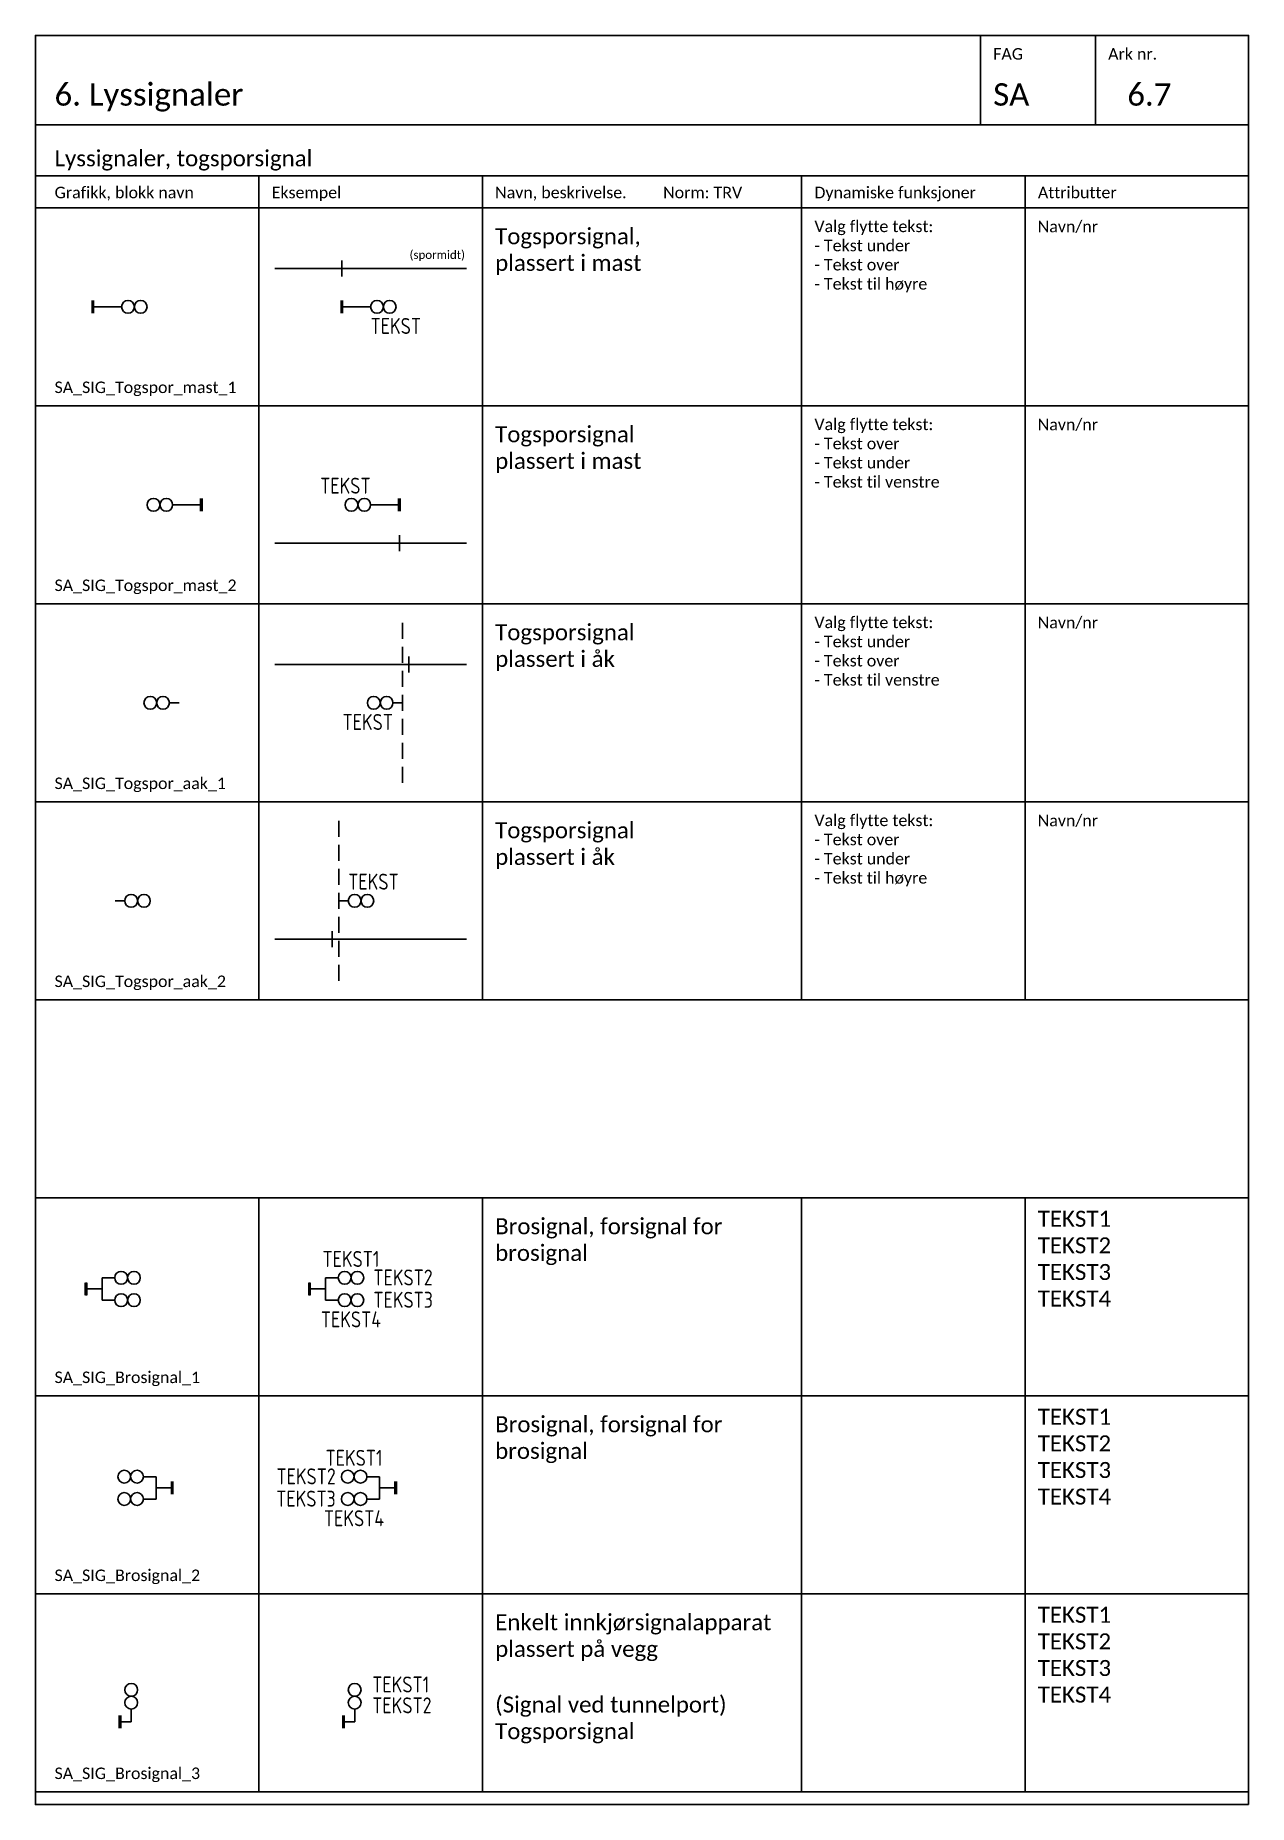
# Model space of a CAD drawing. Header units: millimetres. Extents: x -210 to 2500, y -2763 to 277.
# Drawn here: x 1260 to 1450, y -1535 to -1258 of the extents above; entities that cross this region are included whole.
import ezdxf
from ezdxf.enums import TextEntityAlignment as Align

# ---------------------------------------------------------------- set-up
doc = ezdxf.new("R2010")
doc.units = ezdxf.units.MM
doc.linetypes.add('HIDDEN_Signal', pattern=[3.75, 2.5, -1.25])
for name, color, linetype in [('RAMME', 5, 'Continuous'), ('RAMME SYMBOLER', 4, 'Continuous'), ('RAMME TEKST', 7, 'Continuous'), ('SIG-Signaler', 2, 'Continuous'), ('SIG-SPOR enlinje', 5, 'Continuous'), ('SIG-Sporavsnitt', 2, 'Continuous'), ('SIG-STIPLET', 5, 'HIDDEN_Signal'), ('SIG_ATT_Tekst25', 2, 'Continuous')]:
    doc.layers.add(name, color=color, linetype=linetype)
doc.styles.add('Calibri', font='calibri.ttf')
doc.styles.add('ISOCP', font='isocp.shx', dxfattribs={"width": 0.9})

msp = doc.modelspace()

# ---------------------------------------------------------------- texts
at = {"layer": 'RAMME TEKST', "linetype": 'ByBlock', "style": 'Calibri'}
for s, height, p in [('FAG', 1.8, (1410, -1261.8)), ('Ark nr.', 1.8, (1428, -1261.8)), ('6. Lyssignaler', 3.5, (1263, -1269)), ('SA', 3.5, (1410, -1269)), ('6.7', 3.5, (1431, -1269)), ('Lyssignaler, togsporsignal ', 2.5, (1263, -1278.5)), ('Grafikk, blokk navn', 1.8, (1263, -1283.5)), ('Eksempel', 1.8, (1297, -1283.5)), ('Navn, beskrivelse.         Norm: TRV', 1.8, (1332, -1283.5)), ('Dynamiske funksjoner', 1.8, (1382, -1283.5)), ('Attributter', 1.8, (1417, -1283.5)), ('(spormidt)', 1.3, (1318.594, -1293)), ('SA_SIG_Togspor_mast_1', 1.8, (1263, -1314)), ('SA_SIG_Togspor_mast_2', 1.8, (1263, -1345)), ('SA_SIG_Togspor_aak_1', 1.8, (1263, -1376)), ('SA_SIG_Togspor_aak_2', 1.8, (1263, -1407)), ('SA_SIG_Brosignal_1', 1.8, (1263, -1469)), ('SA_SIG_Brosignal_2', 1.8, (1263, -1500)), ('SA_SIG_Brosignal_3', 1.8, (1263, -1531))]:
    msp.add_text(s, height=height, dxfattribs=at).set_placement(p)
at = {"layer": 'RAMME TEKST', "linetype": 'ByBlock', "attachment_point": 1, "style": 'Calibri'}
for s, insert, char_height, width in [('Togsporsignal,\\Pplassert i mast', (1332, -1288.2), 2.5, 46), ('Valg flytte tekst:\\P- Tekst under\\P- Tekst over\\P- Tekst til høyre', (1382, -1287), 1.8, 33), ('Valg flytte tekst:\\P- Tekst over\\P- Tekst under\\P- Tekst til venstre', (1382, -1318), 1.8, 33), ('Togsporsignal\\Pplassert i mast', (1332, -1319.2), 2.5, 46), ('Valg flytte tekst:\\P- Tekst under\\P- Tekst over\\P- Tekst til venstre', (1382, -1349), 1.8, 33), ('Togsporsignal\\Pplassert i åk', (1332, -1350.2), 2.5, 46), ('Togsporsignal\\Pplassert i åk', (1332, -1381.2), 2.5, 46), ('Valg flytte tekst:\\P- Tekst over\\P- Tekst under\\P- Tekst til høyre', (1382, -1380), 1.8, 33), ('Brosignal, forsignal for brosignal', (1332, -1443.2), 2.5, 46), ('Brosignal, forsignal for brosignal', (1332, -1474.2), 2.5, 46), ('Enkelt innkjørsignalapparat plassert på vegg', (1332, -1505.2), 2.5, 46), ('(Signal ved tunnelport)\\PTogsporsignal', (1332, -1518.082), 2.5, 46)]:
    msp.add_mtext(s, dxfattribs=dict(at, insert=insert, char_height=char_height, width=width))
at = {"layer": 'RAMME TEKST', "linetype": 'ByBlock', "lineweight": -2, "width": 26.77885, "attachment_point": 1, "style": 'Calibri'}
for s, insert, char_height in [('Navn/nr', (1416.971, -1287.025), 1.8), ('Navn/nr', (1416.971, -1318.025), 1.8), ('Navn/nr', (1416.971, -1349.025), 1.8), ('Navn/nr', (1416.971, -1380.025), 1.8), ('TEKST1\\PTEKST2\\PTEKST3\\PTEKST4', (1416.971, -1442.025), 2.5), ('TEKST1\\PTEKST2\\PTEKST3\\PTEKST4', (1416.971, -1473.025), 2.5), ('TEKST1\\PTEKST2\\PTEKST3\\PTEKST4', (1416.971, -1504.025), 2.5)]:
    msp.add_mtext(s, dxfattribs=dict(at, insert=insert, char_height=char_height))

# ---------------------------------------------------------------- blocks, each defined once
blk = doc.blocks.new('SA_SIG_Brosignal_1')
at = {"color": 0, "linetype": 'ByBlock', "lineweight": -2}
blk.add_line((0, -1), (0, 1), dxfattribs=at)
at = {"color": 0, "linetype": 'ByBlock'}
for p, q in [((2.5, 0), (0, 0)), ((2.5, 1.75), (4.5, 1.75)), ((2.5, -1.75), (2.5, 1.75)), ((4.5, -1.75), (2.5, -1.75))]:
    blk.add_line(p, q, dxfattribs=at)
at = {"color": 0, "linetype": 'ByBlock', "lineweight": -2, "const_width": 0.5}
blk.add_lwpolyline([(0, -1), (0, 1)], dxfattribs=at)
at = {"color": 0, "linetype": 'ByBlock'}
for centre, start, end in [((5.5, 1.75), 0, 180), ((5.5, 1.75), 180, 0), ((7.5, 1.75), 0, 180), ((7.5, 1.75), 180, 0), ((5.5, -1.75), 0, 180), ((5.5, -1.75), 180, 0), ((7.5, -1.75), 0, 180), ((7.5, -1.75), 180, 0)]:
    blk.add_arc(centre, 1, start, end, dxfattribs=at)
at = {"layer": 'SIG_ATT_Tekst25', "linetype": 'ByBlock', "lineweight": -2, "style": 'ISOCP', "width": 0.9}
for tag, p in [('TEKST1', (6.48, 3.45)), ('TEKST4', (6.48, -6.01))]:
    blk.add_attdef(tag, text='', height=2.5, dxfattribs=at).set_placement(p, align=Align.CENTER)
for tag, p in [('TEKST2', (10, 0.55)), ('TEKST3', (10, -2.94))]:
    blk.add_attdef(tag, p, '', height=2.5, dxfattribs=at)
blk = doc.blocks.new('SA_SIG_Brosignal_2')
at = {"color": 0, "linetype": 'ByBlock'}
for p, q in [((-4.5, 1.75), (-2.5, 1.75)), ((-2.5, 1.75), (-2.5, -1.75)), ((-2.5, 0), (0, 0)), ((-2.5, -1.75), (-4.5, -1.75))]:
    blk.add_line(p, q, dxfattribs=at)
at = {"color": 0, "linetype": 'ByBlock', "lineweight": -2}
blk.add_line((0, -1), (0, 1), dxfattribs=at)
at = {"color": 0, "linetype": 'ByBlock', "lineweight": -2, "const_width": 0.5}
blk.add_lwpolyline([(0, -1), (0, 1)], dxfattribs=at)
at = {"color": 0, "linetype": 'ByBlock'}
for centre, start, end in [((-7.5, 1.75), 360, 180), ((-7.5, 1.75), 180, 360), ((-5.5, 1.75), 360, 180), ((-5.5, 1.75), 180, 360), ((-7.5, -1.75), 360, 180), ((-7.5, -1.75), 180, 360), ((-5.5, -1.75), 360, 180), ((-5.5, -1.75), 180, 360)]:
    blk.add_arc(centre, 1, start, end, dxfattribs=at)
at = {"layer": 'SIG_ATT_Tekst25', "linetype": 'ByBlock', "lineweight": -2, "style": 'ISOCP', "width": 0.9}
for tag, p in [('TEKST1', (-6.52, 3.45)), ('TEKST4', (-6.52, -6.01))]:
    blk.add_attdef(tag, text='', height=2.5, dxfattribs=at).set_placement(p, align=Align.CENTER)
for tag, p in [('TEKST2', (-9.38, 0.55)), ('TEKST3', (-9.38, -2.94))]:
    blk.add_attdef(tag, text='', height=2.5, dxfattribs=at).set_placement(p, align=Align.RIGHT)
blk = doc.blocks.new('SA_SIG_Brosignal_3')
at = {"color": 0, "linetype": 'ByBlock', "lineweight": -2}
for p, q in [((0, 1), (0, -1)), ((0, -1), (0, 1)), ((0, 0), (1.75, 0)), ((1.75, 0), (1.75, 2))]:
    blk.add_line(p, q, dxfattribs=at)
at = {"color": 0, "linetype": 'ByBlock', "lineweight": -2, "const_width": 0.5}
blk.add_lwpolyline([(0, 1), (0, -1)], dxfattribs=at)
at = {"color": 0, "linetype": 'ByBlock', "lineweight": -2}
for centre, start, end in [((1.75, 5), 90, 270), ((1.75, 5), 270, 90), ((1.75, 3), 90, 270), ((1.75, 3), 270, 90)]:
    blk.add_arc(centre, 1, start, end, dxfattribs=at)
at = {"layer": 'SIG_ATT_Tekst25', "linetype": 'ByBlock', "lineweight": -2, "style": 'ISOCP', "width": 0.9}
for tag, p in [('TEKST1', (4.5, 4.59)), ('TEKST2', (4.5, 1.32))]:
    blk.add_attdef(tag, p, '', height=2.5, dxfattribs=at)
blk = doc.blocks.new('SA_Avsnitt_grense')
at = {"color": 0, "linetype": 'ByBlock', "lineweight": -2}
blk.add_line((0, -1.25), (0, 1.25), dxfattribs=at)
at = {"color": 0, "linetype": 'ByBlock', "lineweight": -2, "const_width": 0.16}
blk.add_lwpolyline([(0, -1.25), (0, 1.25)], dxfattribs=at)
blk = doc.blocks.new('*U613')
at = {"color": 0, "linetype": 'ByBlock', "lineweight": -2}
blk.add_line((0, 0), (-1.5, 0), dxfattribs=at)
for centre in [(-4.5, 0), (-2.5, 0)]:
    blk.add_circle(centre, 1, dxfattribs=at)
at = {"layer": 'SIG_ATT_Tekst25', "style": 'ISOCP', "width": 0.9}
blk.add_attdef('NAVN', text='', height=2.5, dxfattribs=at).set_placement((-1.5, -4.25), align=Align.RIGHT)
blk = doc.blocks.new('*U614')
at = {"color": 0, "linetype": 'ByBlock', "lineweight": -2}
blk.add_line((0, 0), (-1.5, 0), dxfattribs=at)
for centre in [(-4.5, 0), (-2.5, 0)]:
    blk.add_circle(centre, 1, dxfattribs=at)
at = {"layer": 'SIG_ATT_Tekst25', "style": 'ISOCP', "width": 0.9}
blk.add_attdef('NAVN', text='', height=2.5, dxfattribs=at).set_placement((-1.5, -4.25), align=Align.RIGHT)
blk = doc.blocks.new('*U615')
at = {"color": 0, "linetype": 'ByBlock', "lineweight": -2}
blk.add_line((0, 0), (1.5, 0), dxfattribs=at)
for centre in [(2.5, 0), (4.5, 0)]:
    blk.add_circle(centre, 1, dxfattribs=at)
at = {"layer": 'SIG_ATT_Tekst25', "style": 'ISOCP', "width": 0.9}
blk.add_attdef('NAVN', (1.5, 1.75), '', height=2.5, dxfattribs=at)
blk = doc.blocks.new('*U616')
at = {"color": 0, "linetype": 'ByBlock', "lineweight": -2}
blk.add_line((0, 0), (1.5, 0), dxfattribs=at)
for centre in [(2.5, 0), (4.5, 0)]:
    blk.add_circle(centre, 1, dxfattribs=at)
at = {"layer": 'SIG_ATT_Tekst25', "style": 'ISOCP', "width": 0.9}
blk.add_attdef('NAVN', (1.5, 1.75), '', height=2.5, dxfattribs=at)
blk = doc.blocks.new('*U266')
at = {"color": 0, "linetype": 'ByBlock', "lineweight": -2}
for p, q in [((0, 1), (0, -1)), ((4.5, 0), (0, 0))]:
    blk.add_line(p, q, dxfattribs=at)
at = {"color": 0, "linetype": 'ByBlock', "lineweight": -2, "const_width": 0.5}
blk.add_lwpolyline([(0, 1), (0, -1)], dxfattribs=at)
at = {"color": 0, "linetype": 'ByBlock', "lineweight": -2}
for centre in [(5.5, 0), (7.5, 0)]:
    blk.add_circle(centre, 1, dxfattribs=at)
at = {"layer": 'SIG_ATT_Tekst25', "style": 'ISOCP', "width": 0.9}
blk.add_attdef('NAVN', (4.5, -4.25), '', height=2.5, dxfattribs=at)
blk = doc.blocks.new('SA_SIG_Togspor_mast_1')
at = {"color": 0, "linetype": 'ByBlock', "lineweight": -2}
for p, q in [((0, 1), (0, -1)), ((4.5, 0), (0, 0))]:
    blk.add_line(p, q, dxfattribs=at)
at = {"color": 0, "linetype": 'ByBlock', "lineweight": -2, "const_width": 0.5}
blk.add_lwpolyline([(0, 1), (0, -1)], dxfattribs=at)
at = {"color": 0, "linetype": 'ByBlock', "lineweight": -2}
for centre in [(5.5, 0), (7.5, 0)]:
    blk.add_circle(centre, 1, dxfattribs=at)
at = {"layer": 'SIG_ATT_Tekst25', "style": 'ISOCP', "width": 0.9}
blk.add_attdef('NAVN', (4.5, -4.25), '', height=2.5, dxfattribs=at)
blk = doc.blocks.new('*U265')
at = {"color": 0, "linetype": 'ByBlock', "lineweight": -2}
for p, q in [((0, 0), (-4.5, 0)), ((0, 1), (0, -1))]:
    blk.add_line(p, q, dxfattribs=at)
at = {"color": 0, "linetype": 'ByBlock', "lineweight": -2, "const_width": 0.5}
blk.add_lwpolyline([(0, 1), (0, -1)], dxfattribs=at)
at = {"color": 0, "linetype": 'ByBlock', "lineweight": -2}
for centre in [(-7.5, 0), (-5.5, 0)]:
    blk.add_circle(centre, 1, dxfattribs=at)
at = {"layer": 'SIG_ATT_Tekst25', "style": 'ISOCP', "width": 0.9}
blk.add_attdef('NAVN', text='', height=2.5, dxfattribs=at).set_placement((-4.5, 1.75), align=Align.RIGHT)
blk = doc.blocks.new('SA_SIG_Togspor_mast_2')
at = {"color": 0, "linetype": 'ByBlock', "lineweight": -2}
for p, q in [((0, 0), (-4.5, 0)), ((0, 1), (0, -1))]:
    blk.add_line(p, q, dxfattribs=at)
at = {"color": 0, "linetype": 'ByBlock', "lineweight": -2, "const_width": 0.5}
blk.add_lwpolyline([(0, 1), (0, -1)], dxfattribs=at)
at = {"color": 0, "linetype": 'ByBlock', "lineweight": -2}
for centre in [(-7.5, 0), (-5.5, 0)]:
    blk.add_circle(centre, 1, dxfattribs=at)
at = {"layer": 'SIG_ATT_Tekst25', "style": 'ISOCP', "width": 0.9}
blk.add_attdef('NAVN', text='', height=2.5, dxfattribs=at).set_placement((-4.5, 1.75), align=Align.RIGHT)

# ---------------------------------------------------------------- linework, layer by layer
at = {"layer": 'RAMME'}
msp.add_line((1260, -1272), (1450, -1272), dxfattribs=at)
msp.add_lwpolyline([(1450, -1535), (1260, -1535), (1260, -1258), (1450, -1258)], close=True, dxfattribs=at)
at = {"layer": 'RAMME SYMBOLER'}
for p, q in [((1408, -1272), (1408, -1258)), ((1426, -1272), (1426, -1258)), ((1260, -1280), (1450, -1280)), ((1295, -1280), (1295, -1409)), ((1330, -1280), (1330, -1409)), ((1380, -1280), (1380, -1409)), ((1415, -1280), (1415, -1409)), ((1260, -1285), (1450, -1285)), ((1260, -1316), (1450, -1316)), ((1260, -1347), (1450, -1347)), ((1260, -1378), (1450, -1378)), ((1260, -1409), (1450, -1409)), ((1260, -1440), (1450, -1440)), ((1295, -1440), (1295, -1533)), ((1330, -1440), (1330, -1533)), ((1380, -1440), (1380, -1533)), ((1415, -1440), (1415, -1533)), ((1260, -1471), (1450, -1471)), ((1260, -1502), (1450, -1502)), ((1260, -1533), (1450, -1533))]:
    msp.add_line(p, q, dxfattribs=at)
at = {"layer": 'SIG-SPOR enlinje'}
for p, q in [((1297.5, -1294.5), (1327.5, -1294.5)), ((1297.5, -1337.5), (1327.5, -1337.5)), ((1297.5, -1356.5), (1327.5, -1356.5)), ((1297.5, -1399.5), (1327.5, -1399.5))]:
    msp.add_line(p, q, dxfattribs=at)
at = {"layer": 'SIG-STIPLET'}
for p, q in [((1317.5, -1375), (1317.5, -1350)), ((1307.5, -1406), (1307.5, -1381))]:
    msp.add_line(p, q, dxfattribs=at)

# ---------------------------------------------------------------- block references
at = {"layer": 'SIG-Signaler'}
for name, p in [('SA_SIG_Togspor_mast_1', (1269, -1300.5)), ('SA_SIG_Togspor_mast_2', (1286, -1331.5)), ('*U614', (1282.5, -1362.5)), ('*U616', (1272.5, -1393.5)), ('SA_SIG_Brosignal_1', (1267.935, -1454.272)), ('SA_SIG_Brosignal_2', (1281.416, -1485.409)), ('SA_SIG_Brosignal_3', (1273.258, -1522.031))]:
    msp.add_blockref(name, p, dxfattribs=at)
for name, p, values in [('*U266', (1308, -1300.5), {'NAVN': 'TEKST'}), ('*U265', (1317, -1331.5), {'NAVN': 'TEKST'}), ('*U613', (1317.5, -1362.5), {'NAVN': 'TEKST'}), ('*U615', (1307.5, -1393.5), {'NAVN': 'TEKST'}), ('SA_SIG_Brosignal_1', (1302.935, -1454.272), {'TEKST1': 'TEKST1', 'TEKST2': 'TEKST2', 'TEKST3': 'TEKST3', 'TEKST4': 'TEKST4'}), ('SA_SIG_Brosignal_2', (1316.416, -1485.409), {'TEKST1': 'TEKST1', 'TEKST2': 'TEKST2', 'TEKST3': 'TEKST3', 'TEKST4': 'TEKST4'}), ('SA_SIG_Brosignal_3', (1308.258, -1522.031), {'TEKST1': 'TEKST1', 'TEKST2': 'TEKST2'})]:
    msp.add_blockref(name, p, dxfattribs=at).add_auto_attribs(values)
at = {"layer": 'SIG-Sporavsnitt'}
for p in [(1308, -1294.5), (1317, -1337.5), (1318.5, -1356.5), (1306.5, -1399.5)]:
    msp.add_blockref('SA_Avsnitt_grense', p, dxfattribs=at)

msp.set_redraw_order([(e.dxf.handle, doc.entitydb.next_handle()) for e in msp.query("TEXT MTEXT ATTDEF DIMENSION ARC_DIMENSION")])  # texts and dimensions are drawn at this point

doc.saveas('drawing.dxf')
